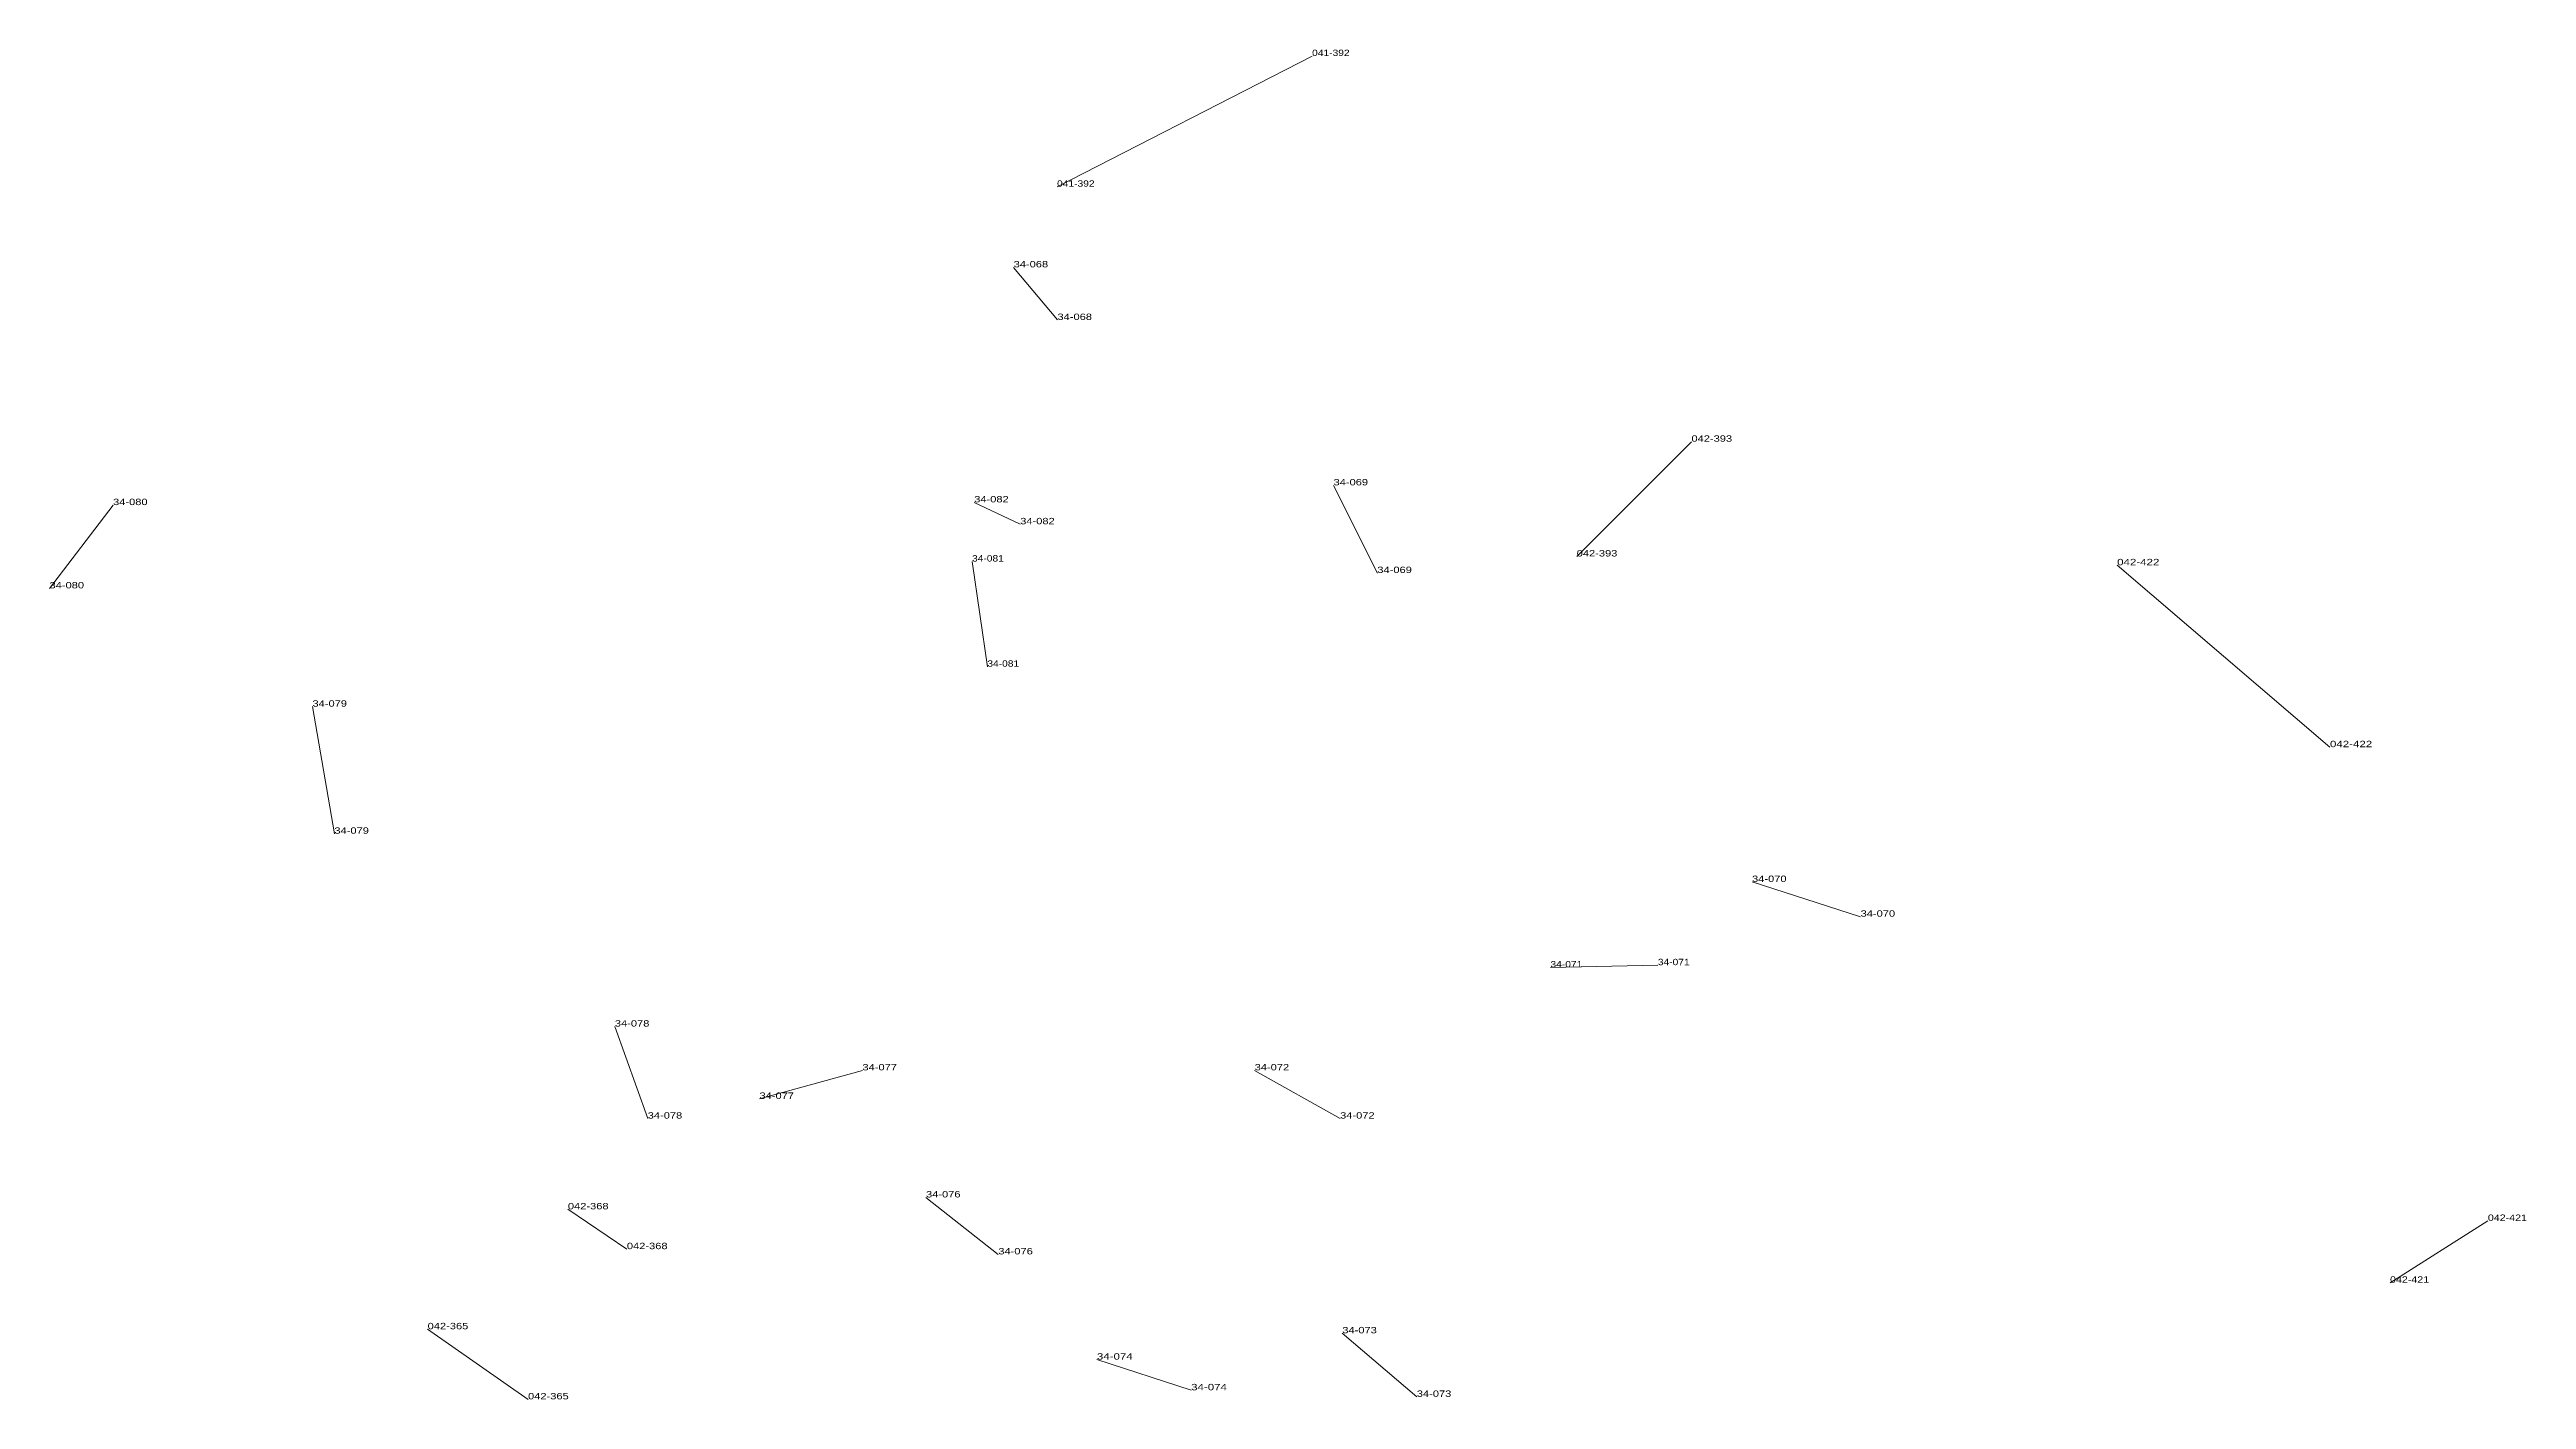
# Model space of a CAD drawing. Header units: metres. Extents: x 571156 to 607184, y 703608 to 727431.
# Drawn here: x 578037 to 578814, y 715499 to 715923 of the extents above; entities that cross this region are included whole.
import ezdxf

# ---------------------------------------------------------------- set-up
doc = ezdxf.new("R2010")
doc.units = ezdxf.units.M
doc.header["$LTSCALE"] = 0.8
doc.layers.add('60', color=7, linetype='Continuous', lineweight=13)
doc.layers.add('61', color=7, linetype='Continuous')

msp = doc.modelspace()

# ---------------------------------------------------------------- texts
at = {"layer": '60'}
for s, width, p in [('041-392', 1.2, (578433.28, 715920.73)), ('041-392', 1.2, (578433.28, 715920.73)), ('34-068', 1.3, (578353.41, 715837.93)), ('042-393', 1.3, (578552.28, 715799.73)), ('042-393', 1.3, (578552.28, 715799.73)), ('34-080', 1.3, (578057.17, 715779.85)), ('34-082', 1.3, (578341.72, 715773.84)), ('34-069', 1.3, (578453.75, 715758.55)), ('34-081', 1.2, (578331.41, 715729.16)), ('34-079', 1.3, (578119.72, 715716.62)), ('042-422', 1.35, (578752.57, 715703.91)), ('042-422', 1.35, (578752.57, 715703.91)), ('34-070', 1.3, (578571.29, 715661.63)), ('34-071', 1.2, (578508.05, 715634.83)), ('34-078', 1.3, (578214.57, 715616.27)), ('34-077', 1.3, (578292.23, 715602.52)), ('34-072', 1.3, (578415.26, 715602.52)), ('34-076', 1.3, (578312.17, 715562.66)), ('042-368', 1.3, (578199.84, 715558.94)), ('042-368', 1.3, (578199.84, 715558.94)), ('042-421', 1.25, (578802.1, 715555.31)), ('042-421', 1.25, (578802.1, 715555.31)), ('042-365', 1.3, (578155.84, 715521.32)), ('042-365', 1.3, (578155.84, 715521.32)), ('34-074', 1.35, (578395.33, 715502.18)), ('34-073', 1.3, (578466.13, 715500.11))]:
    msp.add_text(s, height=2, dxfattribs=dict(at, width=width)).set_placement(p)
at = {"layer": '61'}
for s, width, p in [('041-392', 1.2, (578353.28, 715879.73)), ('041-392', 1.2, (578353.28, 715879.73)), ('34-068', 1.3, (578339.66, 715854.43)), ('34-069', 1.3, (578440.01, 715786.04)), ('34-082', 1.3, (578327.29, 715780.71)), ('34-081', 1.2, (578326.6, 715762.15)), ('042-393', 1.3, (578516.28, 715763.73)), ('042-393', 1.3, (578516.28, 715763.73)), ('042-422', 1.35, (578685.81, 715760.98)), ('042-422', 1.35, (578685.81, 715760.98)), ('34-080', 1.3, (578037.24, 715753.73)), ('34-079', 1.3, (578126.59, 715676.75)), ('34-070', 1.3, (578605.34, 715650.74)), ('34-071', 1.2, (578541.73, 715635.52)), ('34-077', 1.3, (578259.93, 715593.59)), ('34-078', 1.3, (578224.88, 715587.4)), ('34-072', 1.3, (578442.07, 715587.4)), ('042-368', 1.3, (578218.34, 715546.44)), ('042-368', 1.3, (578218.34, 715546.44)), ('34-076', 1.3, (578334.85, 715544.79)), ('042-421', 1.25, (578771.41, 715535.92)), ('042-421', 1.25, (578771.41, 715535.92)), ('34-073', 1.3, (578442.76, 715520.05)), ('34-074', 1.35, (578365.78, 715511.8)), ('042-365', 1.3, (578187.34, 715499.32)), ('042-365', 1.3, (578187.34, 715499.32))]:
    msp.add_text(s, height=2, dxfattribs=dict(at, width=width)).set_placement(p)

# ---------------------------------------------------------------- linework, layer by layer
at = {"layer": '60'}
for p, q in [((578353.28, 715879.73), (578433.28, 715920.73)), ((578353.28, 715879.73), (578433.28, 715920.73)), ((578339.66, 715854.43), (578353.41, 715837.93)), ((578516.28, 715763.73), (578552.28, 715799.73)), ((578516.28, 715763.73), (578552.28, 715799.73)), ((578037.24, 715753.73), (578057.17, 715779.85)), ((578327.29, 715780.71), (578341.72, 715773.84)), ((578440.01, 715786.04), (578453.75, 715758.55)), ((578326.6, 715762.15), (578331.41, 715729.16)), ((578685.81, 715760.98), (578752.57, 715703.91)), ((578685.81, 715760.98), (578752.57, 715703.91)), ((578126.59, 715676.75), (578119.72, 715716.62)), ((578605.34, 715650.74), (578571.29, 715661.63)), ((578541.73, 715635.52), (578508.05, 715634.83)), ((578224.88, 715587.4), (578214.57, 715616.27)), ((578259.93, 715593.59), (578292.23, 715602.52)), ((578442.07, 715587.4), (578415.26, 715602.52)), ((578334.85, 715544.79), (578312.17, 715562.66)), ((578218.34, 715546.44), (578199.84, 715558.94)), ((578218.34, 715546.44), (578199.84, 715558.94)), ((578771.41, 715535.92), (578802.1, 715555.31)), ((578771.41, 715535.92), (578802.1, 715555.31)), ((578187.34, 715499.32), (578155.84, 715521.32)), ((578187.34, 715499.32), (578155.84, 715521.32)), ((578442.76, 715520.05), (578466.13, 715500.11)), ((578365.78, 715511.8), (578395.33, 715502.18))]:
    msp.add_line(p, q, dxfattribs=at)

msp.set_redraw_order([(e.dxf.handle, doc.entitydb.next_handle()) for e in msp.query("TEXT MTEXT ATTDEF DIMENSION ARC_DIMENSION")])  # texts and dimensions are drawn at this point

doc.saveas('drawing.dxf')
